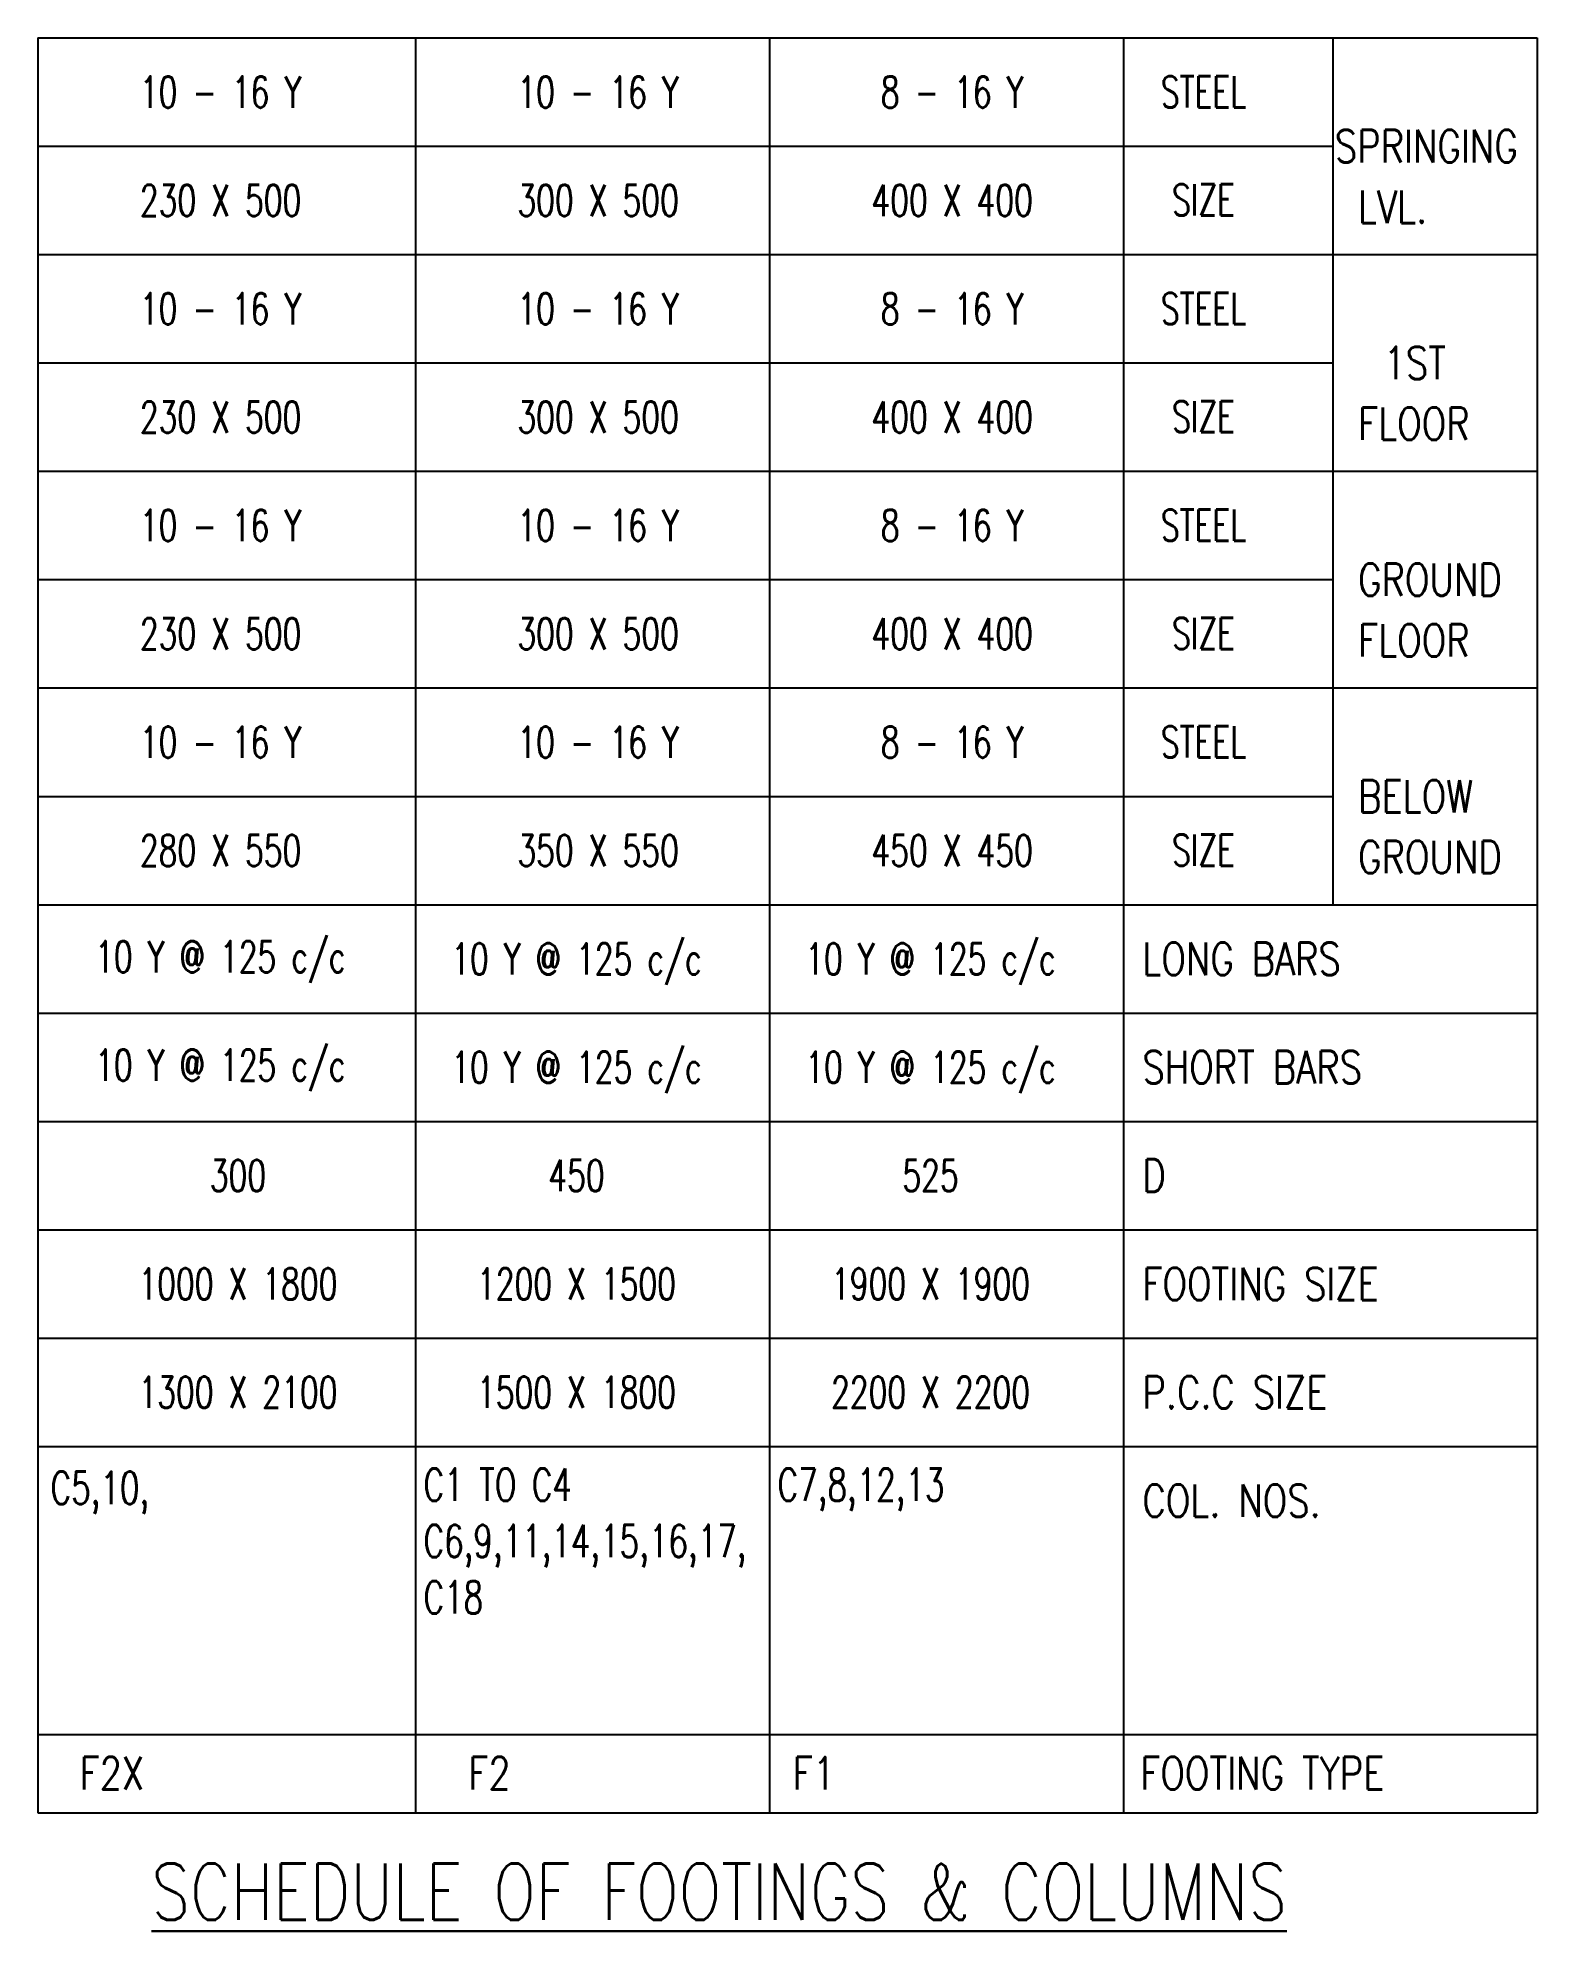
# Model space of a CAD drawing. Header units: millimetres. Extents: x 2659630 to 6742168, y -2425387 to -732288.
# Drawn here: x 3914332 to 3926311, y -963304 to -948176 of the extents above; entities that cross this region are included whole.
import ezdxf
from ezdxf.enums import TextEntityAlignment as Align

# ---------------------------------------------------------------- set-up
doc = ezdxf.new("R2010")
doc.units = ezdxf.units.MM
for name, color, linetype in [('FRAME TABLE', 5, 'Continuous'), ('reinf', 6, 'Continuous'), ('S-TEXT-1', 4, 'Continuous'), ('S-TITIL', 6, 'Continuous'), ('TEXT SCHEDULE', 2, 'Continuous')]:
    doc.layers.add(name, color=color, linetype=linetype)
doc.styles.add('ROMANS', font='r.shx', dxfattribs={"width": 0.7})

msp = doc.modelspace()

# ---------------------------------------------------------------- texts
at = {"layer": 'S-TEXT-1', "style": 'ROMANS', "width": 0.7}
for s, height, p in [('10 - 16 Y', 250, (3915792.272, -948608.928)), ('10 - 16 Y', 250, (3918808.697, -948608.928)), ('8 - 16 Y', 250, (3921637.53, -948608.928)), ('230 X 500', 250, (3915792.272, -949474.729)), ('300 X 500', 250, (3918808.697, -949474.729)), ('400 X 400', 250, (3921637.53, -949474.729)), ('10 - 16 Y', 250, (3915792.272, -950340.53)), ('10 - 16 Y', 250, (3918808.697, -950340.53)), ('8 - 16 Y', 250, (3921637.53, -950340.53)), ('230 X 500', 250, (3915792.272, -951206.331)), ('300 X 500', 250, (3918808.697, -951206.331)), ('400 X 400', 250, (3921637.53, -951206.331)), ('10 - 16 Y', 250, (3915792.272, -952072.131)), ('10 - 16 Y', 250, (3918808.697, -952072.131)), ('8 - 16 Y', 250, (3921637.53, -952072.131)), ('230 X 500', 250, (3915792.272, -952937.932)), ('300 X 500', 250, (3918808.697, -952937.932)), ('400 X 400', 250, (3921637.53, -952937.932)), ('10 - 16 Y', 250, (3915792.272, -953803.733)), ('10 - 16 Y', 250, (3918808.697, -953803.733)), ('8 - 16 Y', 250, (3921637.53, -953803.733)), ('280 X 550', 250, (3915792.272, -954669.534)), ('350 X 550', 250, (3918808.697, -954669.534)), ('450 X 450', 250, (3921637.53, -954669.534)), ('10 Y @ 125 c/c', 249.99998, (3918635.941, -955535.335)), ('10 Y @ 125 c/c', 249.99998, (3921464.773, -955535.335)), ('10 Y @ 125 c/c', 249.99998, (3918635.941, -956401.135)), ('10 Y @ 125 c/c', 249.99998, (3921464.773, -956401.135)), ('300', 250, (3915930.815, -957266.936)), ('450', 250, (3918635.941, -957266.936)), ('525', 250, (3921464.773, -957266.936)), ('1000 X 1800', 249.99998, (3915930.815, -958132.737)), ('1200 X 1500', 249.99998, (3918635.941, -958132.737)), ('1900 X 1900', 249.99998, (3921464.773, -958132.737)), ('1300 X 2100', 249.99998, (3915930.815, -958998.538)), ('1500 X 1800', 249.99998, (3918635.941, -958998.538)), ('2200 X 2200', 249.99998, (3921464.773, -958998.538))]:
    msp.add_text(s, height=height, dxfattribs=at).set_placement(p, align=Align.MIDDLE_CENTER)
at = {"layer": 'S-TEXT-1', "color": 3, "style": 'ROMANS', "width": 0.7}
for s, p in [('STEEL', (3923646.099, -948607.485)), ('SIZE', (3923646.099, -949471.266)), ('STEEL', (3923646.099, -950339.087)), ('SIZE', (3923646.099, -951202.867)), ('STEEL', (3923646.099, -952070.688)), ('STEEL', (3923646.099, -952070.688)), ('SIZE', (3923646.099, -952934.469)), ('SIZE', (3923646.099, -952934.469)), ('STEEL', (3923646.099, -953802.29)), ('SIZE', (3923646.099, -954666.071))]:
    msp.add_text(s, height=250, dxfattribs=at).set_placement(p, align=Align.MIDDLE_CENTER)
at = {"layer": 'S-TEXT-1', "style": 'ROMANS', "width": 0.7}
for p in [(3915790.671, -955643.56), (3915790.671, -956509.361)]:
    msp.add_text('10 Y @ 125 c/c', height=249.99998, dxfattribs=at).set_placement(p, align=Align.CENTER)
at = {"layer": 'S-TITIL', "lineweight": 30, "style": 'ROMANS', "width": 0.8}
msp.add_text('%%USCHEDULE OF FOOTINGS & COLUMNS', height=450, dxfattribs=at).set_placement((3919776.271, -962989.361), align=Align.MIDDLE_CENTER)
at = {"layer": 'TEXT SCHEDULE', "style": 'ROMANS', "width": 0.8}
for s, height, p in [('SPRINGING', 259.7402, (3924695.778, -949041.829)), ('LVL.', 259.7402, (3924881.297, -949526.76)), ('1ST', 259.7402, (3925085.217, -950773.43)), ('FLOOR', 259.7402, (3924881.297, -951258.361)), ('GROUND', 259.7402, (3924881.297, -952505.032)), ('FLOOR', 259.7402, (3924881.297, -952989.963)), ('FLOOR', 259.7402, (3924881.297, -952989.963)), ('BELOW', 259.7402, (3924881.297, -954236.633)), ('GROUND', 259.7402, (3924881.297, -954721.565)), ('LONG BARS', 259.7402, (3923157.759, -955535.335)), ('SHORT BARS', 259.7402, (3923157.759, -956401.135)), ('D', 259.74, (3923157.759, -957266.936)), ('FOOTING SIZE', 259.74024, (3923157.759, -958132.737)), ('P.C.C SIZE', 259.7402, (3923157.759, -958998.538)), ('COL. NOS.', 259.7402, (3923157.759, -959864.339)), ('FOOTING TYPE', 259.74024, (3923140.872, -962042.732))]:
    msp.add_text(s, height=height, dxfattribs=at).set_placement(p, align=Align.MIDDLE_LEFT)
at = {"layer": 'TEXT SCHEDULE', "style": 'ROMANS', "width": 0.7}
for s, height, p in [('C5,10,', 259.7402, (3914435.021, -959891.596)), ('C1 TO C4', 259.7402, (3917414.524, -959867.157)), ('C7,8,12,13', 259.7402, (3920243.356, -959867.157)), ('C6,9,11,14,15,16,17,', 259.74024, (3917414.524, -960317.214)), ('C18', 259.7402, (3917414.524, -960767.214))]:
    msp.add_text(s, height=height, dxfattribs=at).set_placement(p)
at = {"layer": 'TEXT SCHEDULE', "style": 'ROMANS', "width": 0.8}
for s, p in [('F2X', (3914923.943, -962042.732)), ('F2', (3917940.368, -962042.732)), ('F1', (3920532.739, -962042.732))]:
    msp.add_text(s, height=259.7402, dxfattribs=at).set_placement(p, align=Align.MIDDLE_CENTER)

# ---------------------------------------------------------------- linework, layer by layer
at = {"layer": 'FRAME TABLE'}
for p, q in [((3914332.331, -949041.829), (3924680.038, -949041.829)), ((3914332.331, -950773.43), (3924680.038, -950773.43)), ((3914332.331, -952505.032), (3924680.038, -952505.032)), ((3914332.331, -954236.633), (3924680.038, -954236.633)), ((3914332.331, -955968.235), (3926311.237, -955968.235)), ((3914332.331, -956834.036), (3926311.237, -956834.036)), ((3914332.331, -957699.837), (3926311.237, -957699.837)), ((3914332.331, -958565.637), (3926311.237, -958565.637))]:
    msp.add_line(p, q, dxfattribs=at)
at = {"layer": 'reinf', "color": 7}
for p, q in [((3914332.331, -948176.028), (3914332.331, -962359.257)), ((3914332.331, -948176.028), (3926311.237, -948176.028)), ((3914332.331, -948176.028), (3926311.237, -948176.028)), ((3914332.331, -948176.028), (3926311.237, -948176.028)), ((3914332.331, -948176.028), (3926311.237, -948176.028)), ((3917348.757, -948176.028), (3917348.757, -962359.257)), ((3920177.589, -948176.028), (3920177.589, -962359.257)), ((3923006.421, -948176.028), (3923006.421, -962359.257)), ((3924680.038, -948176.028), (3924680.038, -955102.434)), ((3926311.237, -948176.028), (3926311.237, -962359.257)), ((3914332.331, -949907.629), (3926311.237, -949907.629)), ((3914332.331, -951639.231), (3926311.237, -951639.231)), ((3914332.331, -953370.833), (3926311.237, -953370.833)), ((3914332.331, -953370.833), (3926311.237, -953370.833)), ((3914332.331, -955102.434), (3926311.237, -955102.434)), ((3914332.331, -959431.438), (3926311.237, -959431.438)), ((3914332.331, -961732.191), (3926311.237, -961732.191)), ((3914332.331, -962359.257), (3926311.237, -962359.257))]:
    msp.add_line(p, q, dxfattribs=at)

msp.set_redraw_order([(e.dxf.handle, doc.entitydb.next_handle()) for e in msp.query("TEXT MTEXT ATTDEF DIMENSION ARC_DIMENSION")])  # texts and dimensions are drawn at this point

doc.saveas('drawing.dxf')
